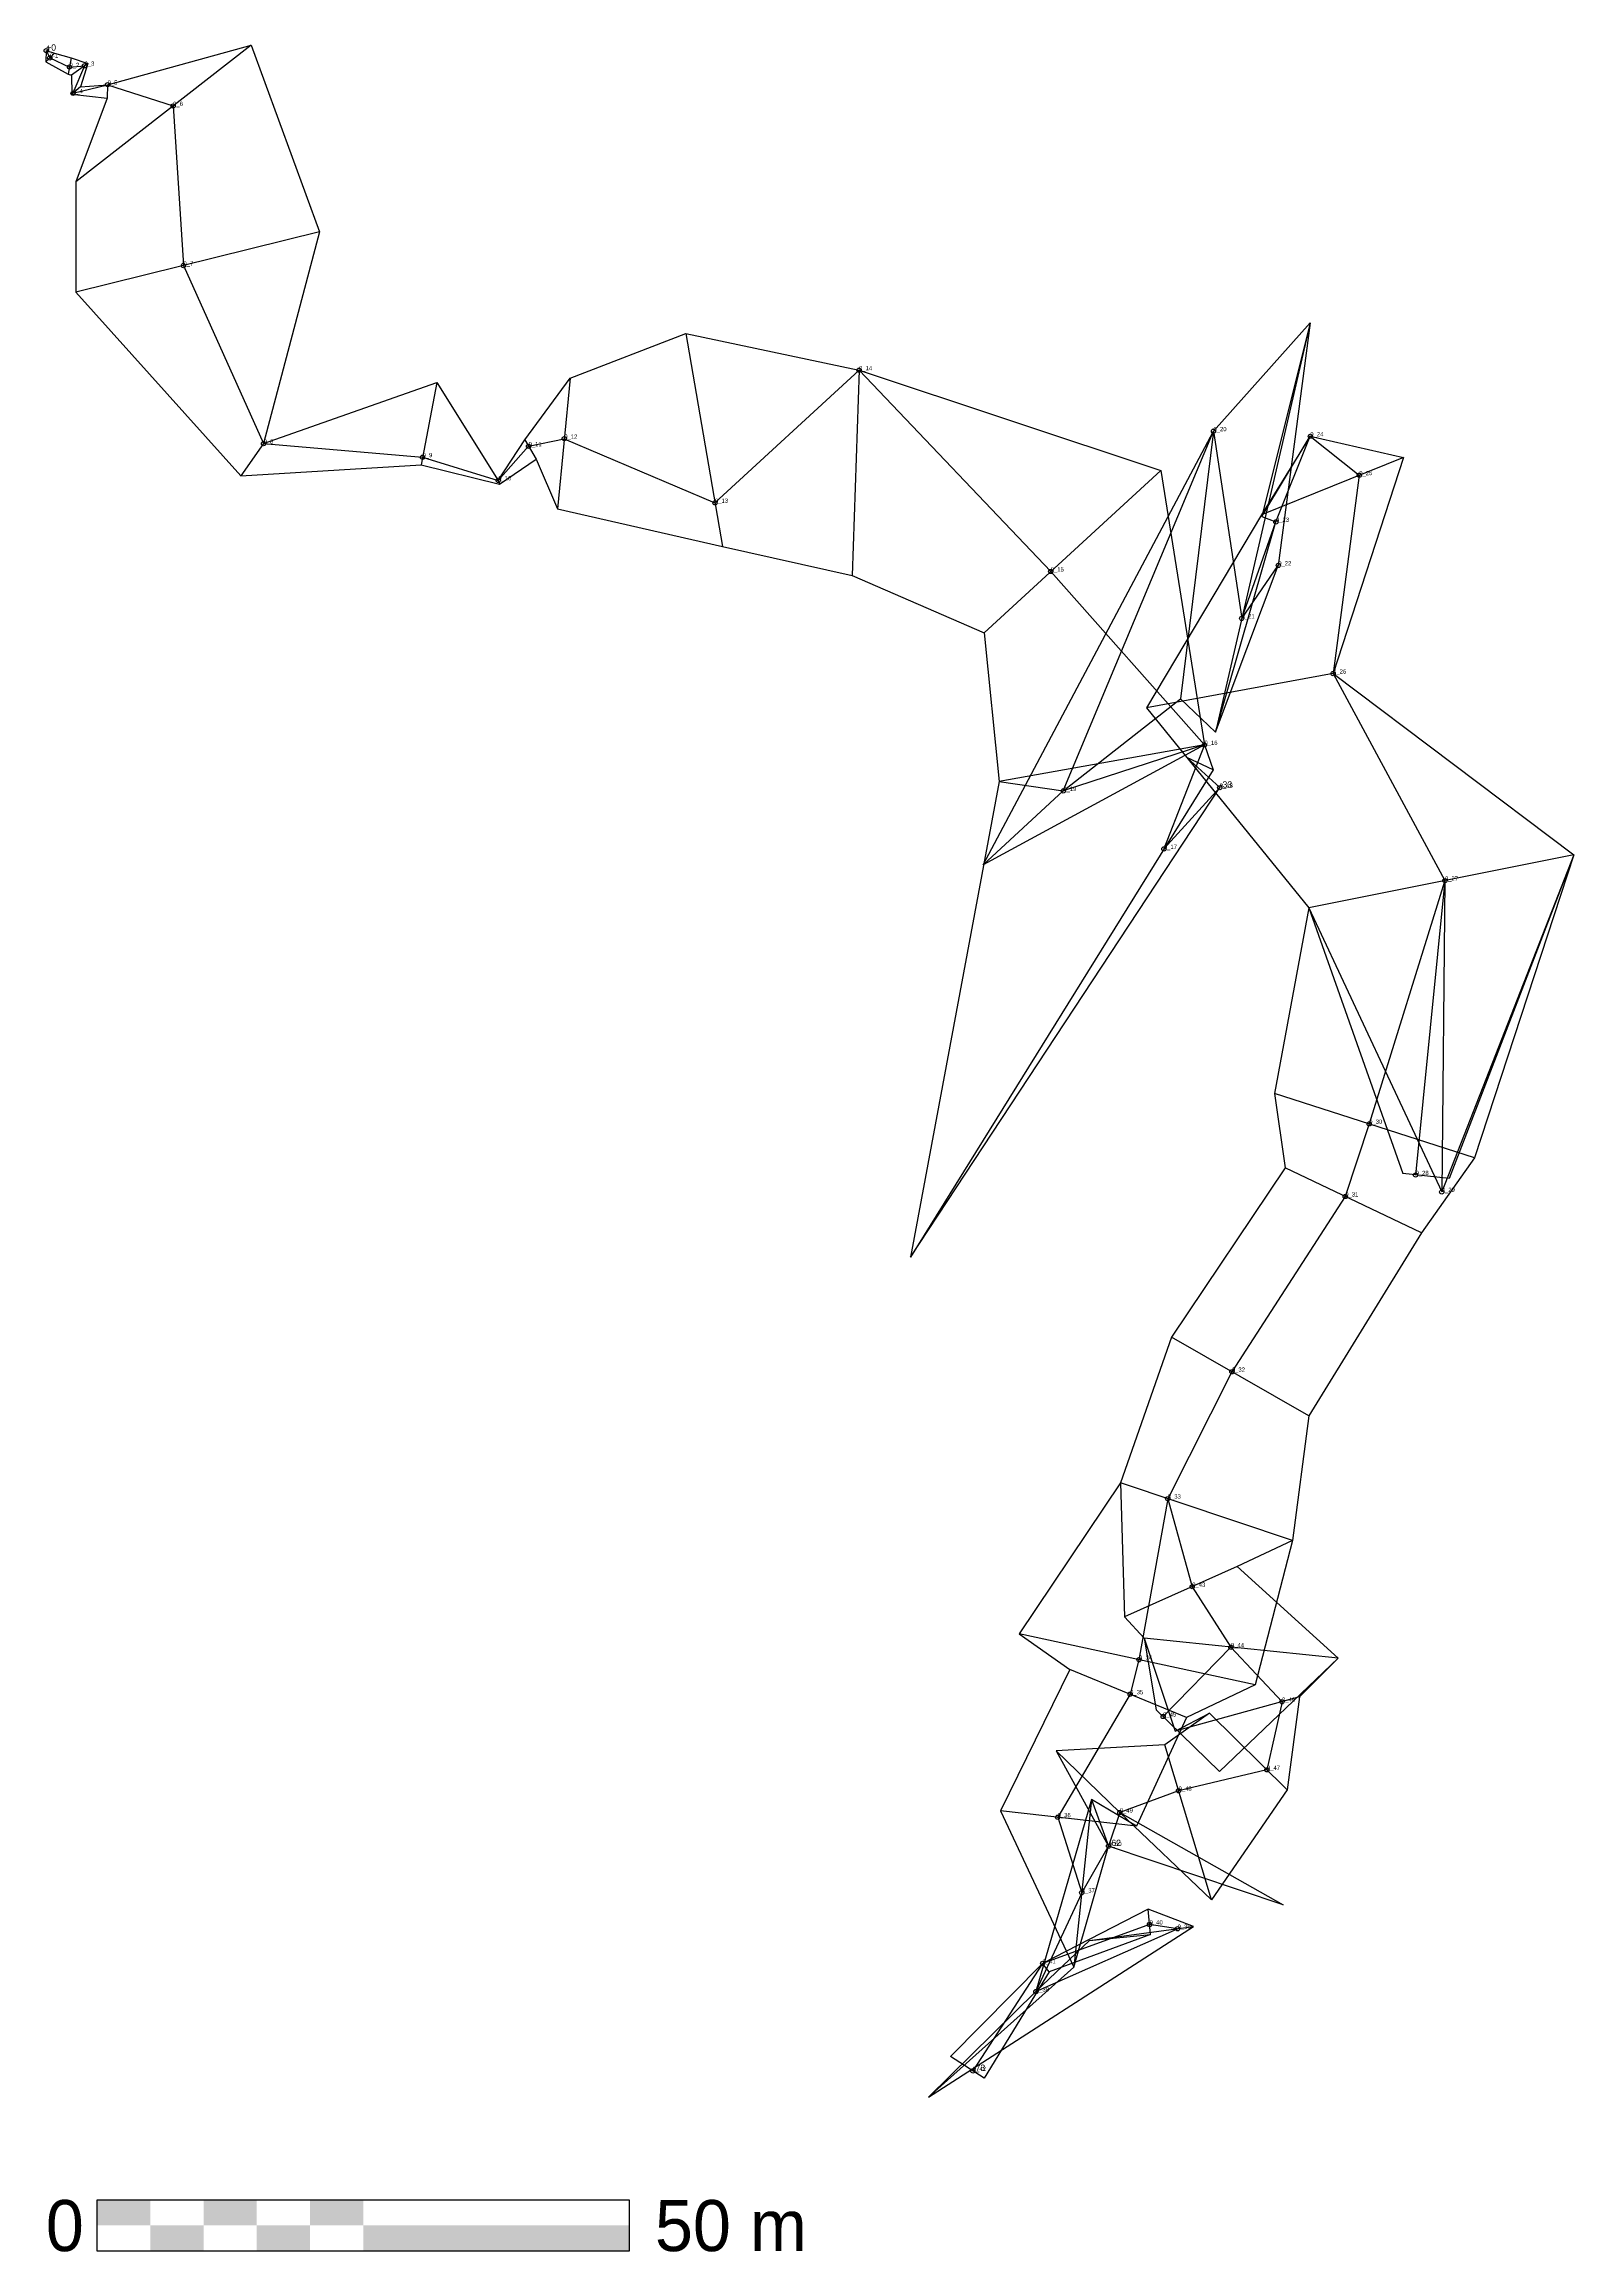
# Model space of a CAD drawing. Extents: x 0 to 144, y -207 to 1.
import ezdxf

# ---------------------------------------------------------------- set-up
doc = ezdxf.new("R2010")
doc.units = 0
for name, color, linetype in [('CHEMINEMENTS', 1, 'CONTINUOUS'), ('CONTOURS_LARGEURS', 3, 'CONTINUOUS'), ('ECHELLE', 7, 'CONTINUOUS'), ('LARGEURS', 4, 'CONTINUOUS'), ('POINTS', 6, 'CONTINUOUS'), ('PROFONDEURS', 2, 'CONTINUOUS'), ('STATIONS', 7, 'CONTINUOUS')]:
    doc.layers.add(name, color=color, linetype=linetype)

msp = doc.modelspace()

# ---------------------------------------------------------------- linework, layer by layer
at = {"layer": 'CHEMINEMENTS'}
for p, q in [((0, 0), (0, 0)), ((0, 0), (0.33, -0.68)), ((0.33, -0.68), (2.18, -1.54)), ((2.18, -1.54), (3.6, -1.42)), ((3.6, -1.42), (2.51, -4)), ((2.51, -4), (5.76, -3.2)), ((5.76, -3.2), (11.92, -5.2)), ((11.92, -5.2), (12.89, -20.2)), ((12.89, -20.2), (20.42, -36.92)), ((62.83, -42.49), (76.37, -30.03)), ((76.37, -30.03), (94.38, -48.94)), ((20.42, -36.92), (35.35, -38.2)), ((42.47, -40.38), (45.32, -37.17)), ((45.32, -37.17), (48.67, -36.46)), ((48.67, -36.46), (62.83, -42.49)), ((95.56, -69.56), (109.67, -35.76)), ((109.67, -35.76), (112.32, -53.35)), ((115.54, -44.28), (118.77, -36.24)), ((118.77, -36.24), (123.37, -39.89)), ((35.35, -38.2), (42.47, -40.38)), ((123.37, -39.89), (120.91, -58.53)), ((112.32, -53.35), (115.54, -44.28)), ((94.38, -48.94), (108.82, -65.23)), ((112.32, -53.35), (115.76, -48.37)), ((120.91, -58.53), (131.42, -77.99)), ((108.82, -65.23), (95.56, -69.56)), ((108.82, -65.23), (105.01, -75.01)), ((105.01, -75.01), (110.26, -69.25)), ((131.42, -77.99), (124.3, -100.84)), ((131.42, -77.99), (128.66, -105.65)), ((131.42, -77.99), (131.12, -107.24)), ((124.3, -100.84), (122.05, -107.67)), ((122.05, -107.67), (111.4, -124.13)), ((111.4, -124.13), (105.37, -136.06)), ((105.37, -136.06), (102.67, -151.19)), ((105.37, -136.06), (107.67, -144.33)), ((107.67, -144.33), (111.31, -150.02)), ((102.67, -151.19), (101.84, -154.44)), ((111.31, -150.02), (104.94, -156.53)), ((111.31, -150.02), (116.11, -155.14)), ((101.84, -154.44), (95.03, -165.99)), ((116.11, -155.14), (114.69, -161.54)), ((114.69, -161.54), (106.39, -163.5)), ((106.39, -163.5), (100.87, -165.55)), ((100.87, -165.55), (99.81, -168.7)), ((95.03, -165.99), (97.29, -173.08)), ((97.29, -173.08), (99.81, -168.7)), ((97.29, -173.08), (92.99, -182.37)), ((103.67, -176.07), (93.62, -179.73)), ((106.3, -176.47), (103.67, -176.07)), ((92.99, -182.37), (106.3, -176.47)), ((93.62, -179.73), (87.06, -189.83))]:
    msp.add_line(p, q, dxfattribs=at)
at = {"layer": 'CONTOURS_LARGEURS'}
for p, q in [((0, 0), (-0.04, -1.06)), ((0, 0), (0, 0)), ((0, 0), (0, 0)), ((0, 0), (0.77, -0.23)), ((5.76, -3.2), (19.26, 0.51)), ((19.26, 0.51), (25.66, -17.03)), ((-0.04, -1.06), (2.07, -2.2)), ((0.77, -0.23), (2.33, -0.69)), ((2.33, -0.69), (3.89, -1.21)), ((3.89, -1.21), (3.2, -3.41)), ((2.07, -2.2), (2.38, -2.31)), ((2.38, -2.31), (2.4, -4.1)), ((2.4, -4.1), (5.71, -4.47)), ((3.2, -3.41), (5.76, -3.2)), ((5.71, -4.47), (2.77, -12.32)), ((2.77, -12.32), (2.79, -22.71)), ((25.66, -17.03), (20.42, -36.92)), ((2.79, -22.71), (18.27, -39.96)), ((49.22, -30.78), (60.09, -26.59)), ((60.09, -26.59), (76.37, -30.03)), ((109.67, -35.76), (118.74, -25.59)), ((118.74, -25.59), (114.21, -43.78)), ((118.74, -25.59), (115.76, -48.37)), ((44.98, -36.58), (49.22, -30.78)), ((76.37, -30.03), (104.71, -39.45)), ((20.42, -36.92), (36.71, -31.19)), ((36.71, -31.19), (42.47, -40.38)), ((42.47, -40.38), (44.98, -36.58)), ((88.04, -76.51), (109.67, -35.76)), ((118.77, -36.24), (114.18, -43.61)), ((114.21, -43.78), (118.77, -36.24)), ((115.54, -44.28), (118.77, -36.24)), ((118.77, -36.24), (127.51, -38.22)), ((18.27, -39.96), (35.22, -38.92)), ((35.22, -38.92), (42.57, -40.74)), ((42.57, -40.74), (46.04, -38.4)), ((46.04, -38.4), (48.03, -43.05)), ((127.51, -38.22), (120.91, -58.53)), ((104.71, -39.45), (108.82, -65.23)), ((48.03, -43.05), (63.53, -46.59)), ((114.18, -43.61), (103.37, -61.75)), ((109.86, -64.03), (115.54, -44.28)), ((63.53, -46.59), (75.73, -49.33)), ((75.73, -49.33), (88.12, -54.69)), ((109.86, -64.03), (115.76, -48.37)), ((115.76, -48.37), (115.76, -48.37)), ((88.12, -54.69), (89.53, -68.68)), ((120.91, -58.53), (143.53, -75.57)), ((95.56, -69.56), (106.56, -60.92)), ((103.37, -61.75), (118.64, -80.55)), ((106.56, -60.92), (109.86, -64.03)), ((108.82, -65.23), (88.04, -76.51)), ((108.82, -65.23), (109.63, -67.57)), ((109.63, -67.57), (107.16, -66.43)), ((107.16, -66.43), (110.26, -69.25)), ((89.53, -68.68), (81.19, -113.37)), ((81.19, -113.37), (110.26, -69.25)), ((89.53, -68.68), (95.56, -69.56)), ((143.53, -75.57), (131.12, -107.24)), ((143.53, -75.57), (131.82, -105.96)), ((143.53, -75.57), (134.21, -104.02)), ((118.64, -80.55), (115.4, -97.98)), ((118.64, -80.55), (127.45, -105.52)), ((118.64, -80.55), (131.12, -107.24)), ((115.4, -97.98), (116.4, -104.96)), ((116.4, -104.96), (105.73, -120.87)), ((131.82, -105.96), (127.45, -105.52)), ((134.21, -104.02), (129.2, -111.09)), ((131.12, -107.24), (131.12, -107.24)), ((129.2, -111.09), (118.63, -128.28)), ((105.73, -120.87), (100.93, -134.58)), ((118.63, -128.28), (117.1, -139.98)), ((100.93, -134.58), (91.42, -148.76)), ((100.93, -134.58), (101.31, -147.17)), ((117.1, -139.98), (111.91, -142.43)), ((117.1, -139.98), (113.6, -153.55)), ((111.91, -142.43), (121.37, -151.06)), ((101.31, -147.17), (103.16, -149.18)), ((91.42, -148.76), (96.18, -152.1)), ((103.16, -149.18), (104.29, -155.89)), ((103.16, -149.18), (106.06, -157.89)), ((121.37, -151.06), (110.23, -161.7)), ((121.37, -151.06), (117.74, -154.69)), ((96.18, -152.1), (89.66, -165.39)), ((113.6, -153.55), (107.13, -156.62)), ((117.74, -154.69), (116.58, -163.41)), ((107.13, -156.62), (102.45, -166.83)), ((110.23, -161.7), (104.29, -155.89)), ((109.3, -156.22), (105.09, -159.18)), ((106.06, -157.89), (109.3, -156.22)), ((105.09, -159.18), (94.89, -159.76)), ((94.89, -159.76), (99.81, -168.7)), ((116.58, -163.41), (109.49, -173.76)), ((89.66, -165.39), (96.54, -180.09)), ((98.22, -164.33), (92.99, -182.37)), ((98.22, -164.33), (99.81, -168.7)), ((102.45, -166.83), (98.22, -164.33)), ((109.49, -173.76), (100.87, -165.55)), ((100.87, -165.55), (116.23, -174.21)), ((96.54, -180.09), (99.81, -168.7)), ((99.81, -168.7), (99.81, -168.7)), ((116.23, -174.21), (99.81, -168.7)), ((82.89, -192.3), (107.8, -176.27)), ((103.53, -174.64), (93.62, -179.73)), ((107.8, -176.27), (103.53, -174.64)), ((92.99, -182.37), (98.01, -177.57)), ((103.76, -177), (94.24, -180.52)), ((98.01, -177.57), (103.76, -177)), ((96.54, -180.09), (82.89, -192.3)), ((93.62, -179.73), (84.96, -188.47)), ((94.24, -180.52), (88.13, -190.52)), ((88.13, -190.52), (84.96, -188.47))]:
    msp.add_line(p, q, dxfattribs=at)
at = {"layer": 'ECHELLE'}
for p, q in [((4.78, -201.94), (54.78, -201.94)), ((4.78, -206.76), (4.78, -201.94)), ((54.78, -201.94), (54.78, -206.76)), ((54.78, -206.76), (4.78, -206.76))]:
    msp.add_line(p, q, dxfattribs=at)
for points in [[(4.78, -201.94), (9.78, -201.94), (4.78, -204.35), (9.78, -204.35)], [(14.78, -201.94), (19.78, -201.94), (14.78, -204.35), (19.78, -204.35)], [(24.78, -201.94), (29.78, -201.94), (24.78, -204.35), (29.78, -204.35)], [(9.78, -204.35), (14.78, -204.35), (9.78, -206.76), (14.78, -206.76)], [(19.78, -204.35), (24.78, -204.35), (19.78, -206.76), (24.78, -206.76)], [(29.78, -204.35), (54.78, -204.35), (29.78, -206.76), (54.78, -206.76)]]:
    msp.add_solid(points, dxfattribs=at)
at = {"layer": 'LARGEURS'}
for p, q in [((0, 0), (0, 0)), ((19.26, 0.51), (2.77, -12.32)), ((0.77, -0.23), (-0.04, -1.06)), ((2.33, -0.69), (2.07, -2.2)), ((3.89, -1.21), (2.38, -2.31)), ((3.2, -3.41), (2.4, -4.1)), ((5.76, -3.2), (5.71, -4.47)), ((25.66, -17.03), (2.79, -22.71)), ((60.09, -26.59), (63.53, -46.59)), ((118.74, -25.59), (109.86, -64.03)), ((49.22, -30.78), (48.03, -43.05)), ((76.37, -30.03), (75.73, -49.33)), ((36.71, -31.19), (35.22, -38.92)), ((20.42, -36.92), (18.27, -39.96)), ((44.98, -36.58), (46.04, -38.4)), ((109.67, -35.76), (106.56, -60.92)), ((118.77, -36.24), (118.77, -36.24)), ((127.51, -38.22), (114.18, -43.61)), ((42.47, -40.38), (42.57, -40.74)), ((104.71, -39.45), (88.12, -54.69)), ((114.21, -43.78), (115.54, -44.28)), ((115.76, -48.37), (115.76, -48.37)), ((120.91, -58.53), (103.37, -61.75)), ((108.82, -65.23), (89.53, -68.68)), ((109.63, -67.57), (81.19, -113.37)), ((107.16, -66.43), (110.26, -69.25)), ((88.04, -76.51), (95.56, -69.56)), ((143.53, -75.57), (118.64, -80.55)), ((134.21, -104.02), (115.4, -97.98)), ((129.2, -111.09), (116.4, -104.96)), ((131.82, -105.96), (127.45, -105.52)), ((131.12, -107.24), (131.12, -107.24)), ((118.63, -128.28), (105.73, -120.87)), ((117.1, -139.98), (100.93, -134.58)), ((111.91, -142.43), (101.31, -147.17)), ((113.6, -153.55), (91.42, -148.76)), ((121.37, -151.06), (103.16, -149.18)), ((107.13, -156.62), (96.18, -152.1)), ((117.74, -154.69), (106.06, -157.89)), ((110.23, -161.7), (104.29, -155.89)), ((116.58, -163.41), (109.3, -156.22)), ((109.49, -173.76), (105.09, -159.18)), ((100.87, -165.55), (94.89, -159.76)), ((102.45, -166.83), (89.66, -165.39)), ((98.22, -164.33), (96.54, -180.09)), ((99.81, -168.7), (99.81, -168.7)), ((116.23, -174.21), (99.81, -168.7)), ((98.01, -177.57), (107.8, -176.27)), ((103.76, -177), (103.53, -174.64)), ((94.24, -180.52), (93.62, -179.73)), ((92.99, -182.37), (82.89, -192.3)), ((88.13, -190.52), (84.96, -188.47))]:
    msp.add_line(p, q, dxfattribs=at)
at = {"layer": 'POINTS'}
for centre in [(0, 0), (0.33, -0.68), (2.18, -1.54), (3.6, -1.42), (2.51, -4), (5.76, -3.2), (11.92, -5.2), (12.89, -20.2), (76.37, -30.03), (20.42, -36.92), (45.32, -37.17), (48.67, -36.46), (109.67, -35.76), (118.77, -36.24), (35.35, -38.2), (42.47, -40.38), (123.37, -39.89), (62.83, -42.49), (115.54, -44.28), (94.38, -48.94), (115.76, -48.37), (112.32, -53.35), (120.91, -58.53), (108.82, -65.23), (95.56, -69.56), (110.26, -69.25), (105.01, -75.01), (131.42, -77.99), (124.3, -100.84), (128.66, -105.65), (122.05, -107.67), (131.12, -107.24), (111.4, -124.13), (105.37, -136.06), (107.67, -144.33), (102.67, -151.19), (111.31, -150.02), (101.84, -154.44), (116.11, -155.14), (104.94, -156.53), (114.69, -161.54), (106.39, -163.5), (95.03, -165.99), (100.87, -165.55), (99.81, -168.7), (99.81, -168.7), (97.29, -173.08), (103.67, -176.07), (106.3, -176.47), (93.62, -179.73), (92.99, -182.37), (87.06, -189.83)]:
    msp.add_circle(centre, 0.2, dxfattribs=at)

# ---------------------------------------------------------------- texts
at = {"layer": 'ECHELLE'}
for s, p in [('0', (-0.04, -206.76)), ('50 m', (57.19, -206.76))]:
    msp.add_text(s, height=4.8, dxfattribs=at).set_placement(p)
at = {"layer": 'PROFONDEURS'}
for s, p in [('+0', (0, 0)), ('-33', (110.26, -69.25)), ('-62', (99.81, -168.7)), ('-73', (87.06, -189.83))]:
    msp.add_text(s, height=0.6, dxfattribs=at).set_placement(p)
at = {"layer": 'STATIONS'}
for s, p in [('0', (0, 0)), ('0-1', (0.33, -0.68)), ('0_2', (2.18, -1.54)), ('0_3', (3.6, -1.42)), ('0_4', (2.51, -4)), ('0_5', (5.76, -3.2)), ('0_6', (11.92, -5.2)), ('0_7', (12.89, -20.2)), ('0_14', (76.37, -30.03)), ('0_8', (20.42, -36.92)), ('0_11', (45.32, -37.17)), ('0_12', (48.67, -36.46)), ('0_20', (109.67, -35.76)), ('0_24', (118.77, -36.24)), ('0_9', (35.35, -38.2)), ('0_10', (42.47, -40.38)), ('0_25', (123.37, -39.89)), ('0_13', (62.83, -42.49)), ('0_23', (115.54, -44.28)), ('0_15', (94.38, -48.94)), ('0_22', (115.76, -48.37)), ('0_21', (112.32, -53.35)), ('0_26', (120.91, -58.53)), ('0_16', (108.82, -65.23)), ('0_19', (95.56, -69.56)), ('0_18', (110.26, -69.25)), ('0_17', (105.01, -75.01)), ('0_27', (131.42, -77.99)), ('0_30', (124.3, -100.84)), ('0_28', (128.66, -105.65)), ('0_31', (122.05, -107.67)), ('0_29', (131.12, -107.24)), ('0_32', (111.4, -124.13)), ('0_33', (105.37, -136.06)), ('0_43', (107.67, -144.33)), ('0_34', (102.67, -151.19)), ('0_44', (111.31, -150.02)), ('0_35', (101.84, -154.44)), ('0_46', (116.11, -155.14)), ('0_45', (104.94, -156.53)), ('0_47', (114.69, -161.54)), ('0_48', (106.39, -163.5)), ('0_36', (95.03, -165.99)), ('0_49', (100.87, -165.55)), ('0_50', (99.81, -168.7)), ('0_50', (99.81, -168.7)), ('0_37', (97.29, -173.08)), ('0_40', (103.67, -176.07)), ('0_39', (106.3, -176.47)), ('0_41', (93.62, -179.73)), ('0_38', (92.99, -182.37)), ('0_42', (87.06, -189.83))]:
    msp.add_text(s, height=0.4, dxfattribs=at).set_placement(p)

doc.saveas('drawing.dxf')
